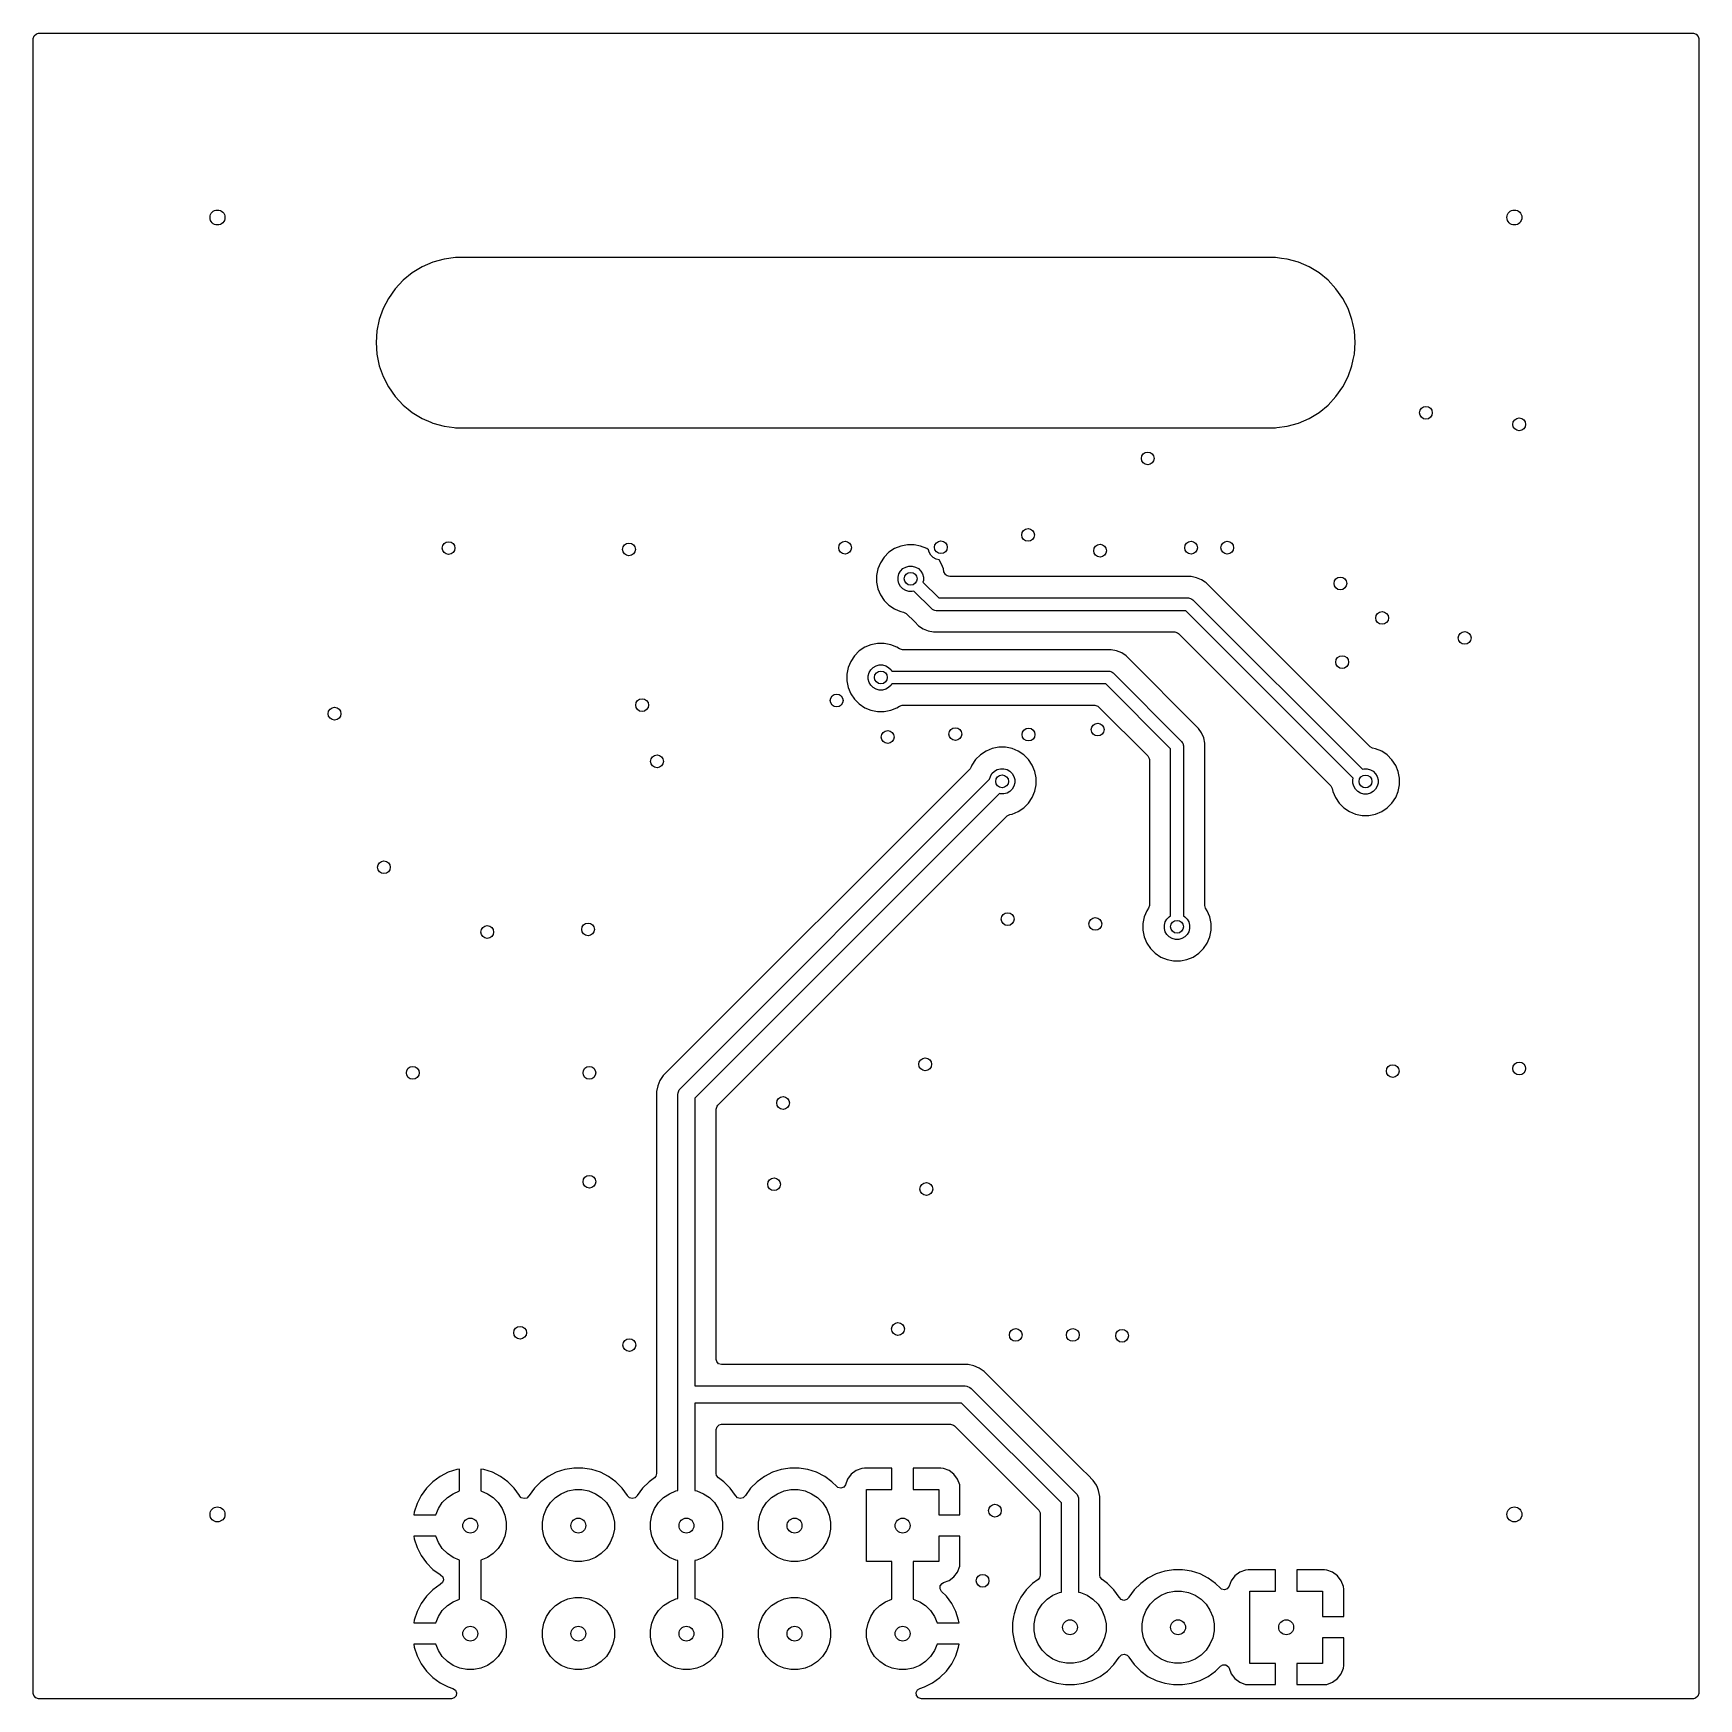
# Model space of a CAD drawing. Extents: x -0.77 to 0.77, y -0.57 to 0.97.
import ezdxf

# ---------------------------------------------------------------- set-up
doc = ezdxf.new("R2010")
doc.units = 0
doc.header["$MEASUREMENT"] = 0
doc.layers.add('BLACK', color=7, linetype='CONTINUOUS')

msp = doc.modelspace()

# ---------------------------------------------------------------- linework, layer by layer
at = {"layer": 'BLACK', "linetype": 'CONTINUOUS'}
for p, q in [((-0.7716, 0.9702), (-0.7696, 0.972)), ((-0.7696, 0.972), (-0.7675, 0.9724)), ((-0.7675, 0.9724), (0.7636, 0.9724)), ((0.7636, 0.9724), (0.7662, 0.9716)), ((0.7662, 0.9716), (0.768, 0.9696)), ((-0.7724, 0.9675), (-0.7716, 0.9702)), ((-0.7724, 0.6862), (-0.7724, 0.9675)), ((0.768, 0.9696), (0.7685, 0.9675)), ((0.7685, 0.9675), (0.7685, -0.5636)), ((-0.4127, 0.7563), (-0.4219, 0.7507)), ((-0.4028, 0.7606), (-0.4127, 0.7563)), ((-0.3924, 0.7635), (-0.4028, 0.7606)), ((-0.3818, 0.765), (-0.3924, 0.7635)), ((-0.3924, 0.7635), (-0.3924, 0.7635)), ((-0.3764, 0.765), (-0.3818, 0.765)), ((-0.3818, 0.765), (-0.3818, 0.765)), ((-0.3738, 0.765), (-0.3764, 0.765)), ((0.3742, 0.765), (-0.3738, 0.765)), ((0.377, 0.765), (0.3742, 0.765)), ((0.3824, 0.7642), (0.377, 0.765)), ((0.377, 0.765), (0.377, 0.765)), ((0.3877, 0.7635), (0.3824, 0.7642)), ((0.3981, 0.7606), (0.3877, 0.7635)), ((0.3877, 0.7635), (0.3877, 0.7635)), ((0.3877, 0.7635), (0.3877, 0.7635)), ((0.408, 0.7563), (0.3981, 0.7606)), ((0.4172, 0.7507), (0.408, 0.7563)), ((-0.4303, 0.7439), (-0.4376, 0.736)), ((-0.4219, 0.7507), (-0.4303, 0.7439)), ((0.4255, 0.7439), (0.4172, 0.7507)), ((0.4329, 0.736), (0.4255, 0.7439)), ((-0.4438, 0.7272), (-0.4488, 0.7177)), ((-0.4376, 0.736), (-0.4438, 0.7272)), ((-0.4438, 0.7272), (-0.4438, 0.7272)), ((0.4391, 0.7272), (0.4329, 0.736)), ((0.4441, 0.7177), (0.4391, 0.7272)), ((0.4391, 0.7272), (0.4391, 0.7272)), ((-0.4488, 0.7177), (-0.4524, 0.7075)), ((0.4477, 0.7075), (0.4441, 0.7177)), ((0.4441, 0.7177), (0.4441, 0.7177)), ((-0.4546, 0.697), (-0.4553, 0.6862)), ((-0.4524, 0.7075), (-0.4546, 0.697)), ((-0.4546, 0.697), (-0.4546, 0.697)), ((-0.4524, 0.7075), (-0.4524, 0.7075)), ((0.4485, 0.7038), (0.4477, 0.7075)), ((0.4477, 0.7075), (0.4477, 0.7075)), ((0.4499, 0.697), (0.4485, 0.7038)), ((0.4506, 0.6862), (0.4499, 0.697)), ((-0.7724, 0.4708), (-0.7724, 0.6862)), ((-0.4553, 0.6862), (-0.4546, 0.6755)), ((0.4499, 0.6755), (0.4506, 0.6862)), ((-0.4546, 0.6755), (-0.4546, 0.6755)), ((-0.4546, 0.6755), (-0.4524, 0.6649)), ((-0.4524, 0.6649), (-0.4524, 0.6649)), ((-0.4524, 0.6649), (-0.4488, 0.6548)), ((0.4441, 0.6548), (0.4477, 0.6649)), ((0.4477, 0.6649), (0.4489, 0.6707)), ((0.4477, 0.6649), (0.4477, 0.6649)), ((0.4477, 0.6649), (0.4477, 0.6649)), ((0.4489, 0.6707), (0.4499, 0.6755)), ((-0.4488, 0.6548), (-0.4488, 0.6548)), ((-0.4488, 0.6548), (-0.4438, 0.6452)), ((0.4391, 0.6452), (0.4441, 0.6548)), ((-0.4438, 0.6452), (-0.4438, 0.6452)), ((-0.4438, 0.6452), (-0.4376, 0.6364)), ((-0.4376, 0.6364), (-0.4303, 0.6285)), ((0.4255, 0.6285), (0.4329, 0.6364)), ((0.4329, 0.6364), (0.4391, 0.6452)), ((-0.4303, 0.6285), (-0.4256, 0.6247)), ((-0.4256, 0.6247), (-0.4219, 0.6217)), ((-0.4219, 0.6217), (-0.4219, 0.6217)), ((-0.4219, 0.6217), (-0.4219, 0.6217)), ((-0.4219, 0.6217), (-0.4127, 0.6161)), ((0.408, 0.6161), (0.4172, 0.6217)), ((0.4172, 0.6217), (0.4255, 0.6285)), ((-0.4127, 0.6161), (-0.4047, 0.6126)), ((-0.4047, 0.6126), (-0.4028, 0.6118)), ((-0.4028, 0.6118), (-0.3924, 0.6089)), ((-0.3924, 0.6089), (-0.3831, 0.6076)), ((-0.3831, 0.6076), (-0.3818, 0.6075)), ((-0.3818, 0.6075), (-0.3818, 0.6075)), ((-0.3818, 0.6075), (0.377, 0.6075)), ((0.377, 0.6075), (0.3782, 0.6076)), ((0.3782, 0.6076), (0.3877, 0.6089)), ((0.3877, 0.6089), (0.3981, 0.6118)), ((0.3981, 0.6118), (0.408, 0.6161)), ((0.0244, 0.4956), (0.0193, 0.4922)), ((0.0302, 0.498), (0.0244, 0.4956)), ((0.0244, 0.4956), (0.0244, 0.4956)), ((0.0363, 0.4992), (0.0302, 0.498)), ((0.0302, 0.498), (0.0302, 0.498)), ((0.0425, 0.4992), (0.0363, 0.4992)), ((0.0363, 0.4992), (0.0363, 0.4992)), ((0.0486, 0.498), (0.0425, 0.4992)), ((0.0425, 0.4992), (0.0425, 0.4992)), ((0.0543, 0.4956), (0.0486, 0.498)), ((0.0486, 0.498), (0.0486, 0.498)), ((0.0558, 0.4946), (0.0543, 0.4956)), ((0.0543, 0.4956), (0.0543, 0.4956)), ((0.0564, 0.4923), (0.0558, 0.4946)), ((0.0114, 0.4826), (0.0091, 0.4769)), ((0.0149, 0.4878), (0.0114, 0.4826)), ((0.0114, 0.4826), (0.0114, 0.4826)), ((0.0193, 0.4922), (0.0149, 0.4878)), ((0.0149, 0.4878), (0.0149, 0.4878)), ((0.0193, 0.4922), (0.0193, 0.4922)), ((0.0322, 0.4771), (0.0349, 0.4786)), ((0.0349, 0.4786), (0.0378, 0.4794)), ((0.0378, 0.4794), (0.0409, 0.4794)), ((0.0409, 0.4794), (0.0439, 0.4786)), ((0.0439, 0.4786), (0.0466, 0.4771)), ((0.058, 0.4897), (0.0564, 0.4923)), ((0.0601, 0.4875), (0.058, 0.4897)), ((0.0628, 0.4859), (0.0601, 0.4875)), ((0.0656, 0.4852), (0.0628, 0.4859)), ((0.0673, 0.4826), (0.0656, 0.4852)), ((0.0687, 0.4792), (0.0673, 0.4826)), ((0.0673, 0.4826), (0.0673, 0.4826)), ((0.0697, 0.4769), (0.0687, 0.4792)), ((-0.7724, 0.3795), (-0.7724, 0.4708)), ((0.0091, 0.4769), (0.0079, 0.4708)), ((0.0079, 0.4708), (0.0079, 0.4646)), ((0.0079, 0.4646), (0.0091, 0.4585)), ((0.0091, 0.4769), (0.0091, 0.4769)), ((0.0277, 0.4693), (0.0285, 0.4722)), ((0.0277, 0.4662), (0.0277, 0.4693)), ((0.0285, 0.4632), (0.0277, 0.4662)), ((0.0285, 0.4722), (0.03, 0.4749)), ((0.03, 0.4605), (0.0285, 0.4632)), ((0.03, 0.4749), (0.0322, 0.4771)), ((0.0466, 0.4771), (0.0487, 0.4749)), ((0.0487, 0.4749), (0.0503, 0.4722)), ((0.0503, 0.4722), (0.0511, 0.4693)), ((0.0511, 0.4662), (0.0507, 0.4647)), ((0.0507, 0.4647), (0.0654, 0.45)), ((0.0511, 0.4693), (0.0511, 0.4662)), ((0.0702, 0.4743), (0.0697, 0.4769)), ((0.0702, 0.4742), (0.0702, 0.4743)), ((0.0715, 0.4718), (0.0702, 0.4742)), ((0.0722, 0.4711), (0.0715, 0.4718)), ((0.073, 0.4705), (0.0722, 0.4711)), ((0.0731, 0.4704), (0.073, 0.4705)), ((0.0733, 0.4703), (0.0731, 0.4704)), ((0.0745, 0.47), (0.0733, 0.4703)), ((0.0756, 0.4697), (0.0745, 0.47)), ((0.2989, 0.4697), (0.0756, 0.4697)), ((0.3038, 0.4687), (0.2989, 0.4697)), ((0.2989, 0.4697), (0.2989, 0.4697)), ((0.3085, 0.4668), (0.3038, 0.4687)), ((0.3038, 0.4687), (0.3038, 0.4687)), ((0.3117, 0.4646), (0.3085, 0.4668)), ((0.3127, 0.464), (0.3117, 0.4646)), ((0.4643, 0.3124), (0.3127, 0.464)), ((0.3127, 0.464), (0.3127, 0.464)), ((0.0091, 0.4585), (0.0091, 0.4585)), ((0.0091, 0.4585), (0.0114, 0.4528)), ((0.0114, 0.4528), (0.0114, 0.4528)), ((0.0114, 0.4528), (0.0149, 0.4476)), ((0.0149, 0.4476), (0.0149, 0.4476)), ((0.0149, 0.4476), (0.0193, 0.4432)), ((0.0322, 0.4583), (0.03, 0.4605)), ((0.0349, 0.4568), (0.0322, 0.4583)), ((0.0378, 0.456), (0.0349, 0.4568)), ((0.0409, 0.456), (0.0378, 0.456)), ((0.0423, 0.4564), (0.0409, 0.456)), ((0.0588, 0.4399), (0.0423, 0.4564)), ((0.0654, 0.45), (0.2964, 0.45)), ((0.2964, 0.45), (0.2975, 0.4499)), ((0.2975, 0.4499), (0.2984, 0.4495)), ((0.2984, 0.4495), (0.2996, 0.449)), ((0.2996, 0.449), (0.3005, 0.4483)), ((0.3005, 0.4483), (0.4573, 0.2915)), ((0.0193, 0.4432), (0.0193, 0.4432)), ((0.0193, 0.4432), (0.0244, 0.4398)), ((0.0244, 0.4398), (0.0244, 0.4398)), ((0.0244, 0.4398), (0.0279, 0.4384)), ((0.0279, 0.4384), (0.0302, 0.4374)), ((0.0302, 0.4374), (0.0328, 0.4369)), ((0.0328, 0.4369), (0.0353, 0.4356)), ((0.0353, 0.4356), (0.0353, 0.4356)), ((0.0353, 0.4356), (0.0431, 0.4278)), ((0.0597, 0.4392), (0.0588, 0.4399)), ((0.0609, 0.4387), (0.0597, 0.4392)), ((0.0618, 0.4383), (0.0609, 0.4387)), ((0.063, 0.4382), (0.0618, 0.4383)), ((0.2939, 0.4382), (0.063, 0.4382)), ((0.4489, 0.2832), (0.2939, 0.4382)), ((0.0431, 0.4278), (0.0467, 0.4242)), ((0.0467, 0.4242), (0.0467, 0.4242)), ((0.0467, 0.4242), (0.0509, 0.4214)), ((0.0509, 0.4214), (0.0509, 0.4214)), ((0.0509, 0.4214), (0.0509, 0.4214)), ((0.0509, 0.4214), (0.0555, 0.4195)), ((0.0555, 0.4195), (0.0555, 0.4195)), ((0.0555, 0.4195), (0.0555, 0.4195)), ((0.0555, 0.4195), (0.0605, 0.4185)), ((0.0605, 0.4185), (0.0605, 0.4185)), ((0.0605, 0.4185), (0.2837, 0.4185)), ((0.2837, 0.4185), (0.2864, 0.4177)), ((0.2864, 0.4177), (0.2872, 0.4171)), ((0.2872, 0.4171), (0.4281, 0.2762)), ((-0.0083, 0.4009), (-0.0127, 0.3965)), ((-0.0031, 0.4043), (-0.0083, 0.4009)), ((-0.0083, 0.4009), (-0.0083, 0.4009)), ((0.0026, 0.4067), (-0.0031, 0.4043)), ((-0.0031, 0.4043), (-0.0031, 0.4043)), ((0.0087, 0.4079), (0.0026, 0.4067)), ((0.0026, 0.4067), (0.0026, 0.4067)), ((0.0149, 0.4079), (0.0087, 0.4079)), ((0.0087, 0.4079), (0.0087, 0.4079)), ((0.021, 0.4067), (0.0149, 0.4079)), ((0.0149, 0.4079), (0.0149, 0.4079)), ((0.0267, 0.4043), (0.021, 0.4067)), ((0.021, 0.4067), (0.021, 0.4067)), ((0.029, 0.4028), (0.0267, 0.4043)), ((0.0267, 0.4043), (0.0267, 0.4043)), ((0.0291, 0.4028), (0.029, 0.4028)), ((0.0317, 0.402), (0.0291, 0.4028)), ((0.225, 0.402), (0.0317, 0.402)), ((0.2299, 0.401), (0.225, 0.402)), ((0.225, 0.402), (0.225, 0.402)), ((0.2346, 0.3991), (0.2299, 0.401)), ((0.2299, 0.401), (0.2299, 0.401)), ((-0.0185, 0.3856), (-0.0197, 0.3795)), ((-0.0161, 0.3913), (-0.0185, 0.3856)), ((-0.0185, 0.3856), (-0.0185, 0.3856)), ((-0.0127, 0.3965), (-0.0161, 0.3913)), ((-0.0161, 0.3913), (-0.0161, 0.3913)), ((-0.0127, 0.3965), (-0.0127, 0.3965)), ((0.0024, 0.3836), (0.0046, 0.3857)), ((0.0046, 0.3857), (0.0073, 0.3873)), ((0.0073, 0.3873), (0.0103, 0.3881)), ((0.0103, 0.3881), (0.0134, 0.3881)), ((0.0134, 0.3881), (0.0163, 0.3873)), ((0.0163, 0.3873), (0.019, 0.3857)), ((0.019, 0.3857), (0.0212, 0.3836)), ((0.2388, 0.3963), (0.2346, 0.3991)), ((0.3057, 0.3293), (0.2388, 0.3963)), ((0.2388, 0.3963), (0.2388, 0.3963)), ((-0.7724, -0.5636), (-0.7724, 0.3795)), ((-0.0197, 0.3795), (-0.0197, 0.3733)), ((-0.0197, 0.3733), (-0.0185, 0.3672)), ((0.0001, 0.3779), (0.0009, 0.3809)), ((0.0001, 0.3748), (0.0001, 0.3779)), ((0.0009, 0.3719), (0.0001, 0.3748)), ((0.0009, 0.3809), (0.0024, 0.3836)), ((0.0024, 0.3692), (0.0009, 0.3719)), ((0.0212, 0.3836), (0.0219, 0.3823)), ((0.0219, 0.3705), (0.0212, 0.3692)), ((0.0219, 0.3823), (0.2224, 0.3823)), ((0.22, 0.3705), (0.0219, 0.3705)), ((0.2799, 0.3105), (0.22, 0.3705)), ((0.2224, 0.3823), (0.2236, 0.3822)), ((0.2236, 0.3822), (0.2245, 0.3818)), ((0.2245, 0.3818), (0.2257, 0.3813)), ((0.2257, 0.3813), (0.2266, 0.3806)), ((0.2266, 0.3806), (0.29, 0.3172)), ((-0.0185, 0.3672), (-0.0185, 0.3672)), ((-0.0185, 0.3672), (-0.0161, 0.3614)), ((-0.0161, 0.3614), (-0.0161, 0.3614)), ((-0.0161, 0.3614), (-0.0127, 0.3563)), ((-0.0127, 0.3563), (-0.0127, 0.3563)), ((-0.0127, 0.3563), (-0.0083, 0.3519)), ((0.0046, 0.367), (0.0024, 0.3692)), ((0.0073, 0.3655), (0.0046, 0.367)), ((0.0103, 0.3647), (0.0073, 0.3655)), ((0.0134, 0.3647), (0.0103, 0.3647)), ((0.0163, 0.3655), (0.0134, 0.3647)), ((0.019, 0.367), (0.0163, 0.3655)), ((0.0212, 0.3692), (0.019, 0.367)), ((-0.0083, 0.3519), (-0.0083, 0.3519)), ((-0.0083, 0.3519), (-0.0031, 0.3484)), ((-0.0031, 0.3484), (-0.0031, 0.3484)), ((-0.0031, 0.3484), (0.0026, 0.3461)), ((0.0026, 0.3461), (0.0026, 0.3461)), ((0.0026, 0.3461), (0.0087, 0.3449)), ((0.0087, 0.3449), (0.0087, 0.3449)), ((0.0087, 0.3449), (0.0087, 0.3449)), ((0.0087, 0.3449), (0.0149, 0.3449)), ((0.0149, 0.3449), (0.021, 0.3461)), ((0.0149, 0.3449), (0.0149, 0.3449)), ((0.021, 0.3461), (0.0267, 0.3484)), ((0.0267, 0.3484), (0.029, 0.3499)), ((0.029, 0.3499), (0.0316, 0.3508)), ((0.0316, 0.3508), (0.0317, 0.3508)), ((0.0317, 0.3508), (0.2098, 0.3508)), ((0.2098, 0.3508), (0.2125, 0.35)), ((0.2125, 0.35), (0.2133, 0.3493)), ((0.2133, 0.3493), (0.2588, 0.3038)), ((0.3085, 0.3251), (0.3057, 0.3293)), ((0.3057, 0.3293), (0.3057, 0.3293)), ((0.3057, 0.3293), (0.3057, 0.3293)), ((0.3105, 0.3205), (0.3085, 0.3251)), ((0.1091, 0.3082), (0.1039, 0.3048)), ((0.1148, 0.3106), (0.1091, 0.3082)), ((0.1091, 0.3082), (0.1091, 0.3082)), ((0.1209, 0.3118), (0.1148, 0.3106)), ((0.1148, 0.3106), (0.1148, 0.3106)), ((0.1271, 0.3118), (0.1209, 0.3118)), ((0.1209, 0.3118), (0.1209, 0.3118)), ((0.1332, 0.3106), (0.1271, 0.3118)), ((0.1271, 0.3118), (0.1271, 0.3118)), ((0.1389, 0.3082), (0.1332, 0.3106)), ((0.1332, 0.3106), (0.1332, 0.3106)), ((0.1441, 0.3048), (0.1389, 0.3082)), ((0.1389, 0.3082), (0.1389, 0.3082)), ((0.2799, 0.1558), (0.2799, 0.3105)), ((0.29, 0.3172), (0.2907, 0.3163)), ((0.2907, 0.3163), (0.2911, 0.3155)), ((0.2911, 0.3155), (0.2916, 0.3141)), ((0.2916, 0.3141), (0.2917, 0.313)), ((0.2917, 0.313), (0.2917, 0.1558)), ((0.3114, 0.3155), (0.3105, 0.3205)), ((0.3105, 0.3205), (0.3105, 0.3205)), ((0.3105, 0.3205), (0.3105, 0.3205)), ((0.3114, 0.1655), (0.3114, 0.3155)), ((0.4644, 0.3123), (0.4643, 0.3124)), ((0.4668, 0.311), (0.4644, 0.3123)), ((0.4694, 0.3105), (0.4668, 0.311)), ((0.4752, 0.3081), (0.4694, 0.3105)), ((0.4694, 0.3105), (0.4694, 0.3105)), ((0.0954, 0.2936), (0.0943, 0.292)), ((0.0961, 0.2952), (0.0954, 0.2936)), ((0.0995, 0.3004), (0.0961, 0.2952)), ((0.0961, 0.2952), (0.0961, 0.2952)), ((0.1039, 0.3048), (0.0995, 0.3004)), ((0.0995, 0.3004), (0.0995, 0.3004)), ((0.1039, 0.3048), (0.1039, 0.3048)), ((0.1485, 0.3004), (0.1441, 0.3048)), ((0.1441, 0.3048), (0.1441, 0.3048)), ((0.1519, 0.2952), (0.1485, 0.3004)), ((0.1485, 0.3004), (0.1485, 0.3004)), ((0.1543, 0.2895), (0.1519, 0.2952)), ((0.1519, 0.2952), (0.1519, 0.2952)), ((0.2588, 0.3038), (0.2601, 0.3014)), ((0.2601, 0.3014), (0.2602, 0.3004)), ((0.2602, 0.3004), (0.2602, 0.1655)), ((0.4803, 0.3047), (0.4752, 0.3081)), ((0.4752, 0.3081), (0.4752, 0.3081)), ((0.4847, 0.3003), (0.4803, 0.3047)), ((0.4803, 0.3047), (0.4803, 0.3047)), ((0.4882, 0.2951), (0.4847, 0.3003)), ((0.4847, 0.3003), (0.4847, 0.3003)), ((0.4905, 0.2895), (0.4882, 0.2951)), ((0.4882, 0.2951), (0.4882, 0.2951)), ((0.0943, 0.292), (-0.1895, 0.0081)), ((-0.1737, -0.0039), (0.1124, 0.2822)), ((0.1124, 0.2822), (0.1131, 0.2848)), ((0.1131, 0.2848), (0.1146, 0.2875)), ((0.1146, 0.2875), (0.1168, 0.2897)), ((0.1168, 0.2897), (0.1195, 0.2912)), ((0.1195, 0.2912), (0.1225, 0.292)), ((0.1225, 0.292), (0.1256, 0.292)), ((0.1256, 0.292), (0.1285, 0.2912)), ((0.1285, 0.2912), (0.1312, 0.2897)), ((0.1312, 0.2897), (0.1334, 0.2875)), ((0.1334, 0.2875), (0.1349, 0.2848)), ((0.1349, 0.2848), (0.1357, 0.2819)), ((0.1357, 0.2788), (0.1349, 0.2758)), ((0.1357, 0.2819), (0.1357, 0.2788)), ((0.1555, 0.2834), (0.1543, 0.2895)), ((0.1543, 0.2895), (0.1543, 0.2895)), ((0.1555, 0.2772), (0.1555, 0.2834)), ((0.1555, 0.2834), (0.1555, 0.2834)), ((0.1555, 0.2834), (0.1555, 0.2834)), ((0.4485, 0.2818), (0.4489, 0.2832)), ((0.4485, 0.2787), (0.4485, 0.2818)), ((0.4493, 0.2757), (0.4485, 0.2787)), ((0.4573, 0.2915), (0.4587, 0.2919)), ((0.4587, 0.2919), (0.4618, 0.2919)), ((0.4618, 0.2919), (0.4648, 0.2911)), ((0.4648, 0.2911), (0.4674, 0.2896)), ((0.4674, 0.2896), (0.4696, 0.2874)), ((0.4696, 0.2874), (0.4711, 0.2847)), ((0.4711, 0.2847), (0.4719, 0.2818)), ((0.4719, 0.2787), (0.4711, 0.2757)), ((0.4719, 0.2818), (0.4719, 0.2787)), ((0.4905, 0.2894), (0.4905, 0.2895)), ((0.4918, 0.2833), (0.4905, 0.2894)), ((0.4905, 0.2894), (0.4905, 0.2894)), ((0.4918, 0.2771), (0.4918, 0.2833)), ((0.4918, 0.2833), (0.4918, 0.2833)), ((0.4918, 0.2833), (0.4918, 0.2833)), ((0.1214, 0.2689), (-0.1602, -0.0127)), ((0.1225, 0.2686), (0.1214, 0.2689)), ((0.1256, 0.2686), (0.1225, 0.2686)), ((0.1285, 0.2694), (0.1256, 0.2686)), ((0.1312, 0.2709), (0.1285, 0.2694)), ((0.1334, 0.2731), (0.1312, 0.2709)), ((0.1349, 0.2758), (0.1334, 0.2731)), ((0.1485, 0.2602), (0.1519, 0.2654)), ((0.1519, 0.2654), (0.1543, 0.2711)), ((0.1543, 0.2711), (0.1555, 0.2772)), ((0.4281, 0.2762), (0.4294, 0.2737)), ((0.4294, 0.2737), (0.4294, 0.2737)), ((0.4294, 0.2737), (0.4299, 0.271)), ((0.4299, 0.271), (0.4299, 0.271)), ((0.4299, 0.271), (0.4323, 0.2653)), ((0.4323, 0.2653), (0.4323, 0.2653)), ((0.4323, 0.2653), (0.4358, 0.2601)), ((0.4509, 0.273), (0.4493, 0.2757)), ((0.453, 0.2708), (0.4509, 0.273)), ((0.4557, 0.2693), (0.453, 0.2708)), ((0.4587, 0.2685), (0.4557, 0.2693)), ((0.4618, 0.2685), (0.4587, 0.2685)), ((0.4648, 0.2693), (0.4618, 0.2685)), ((0.4674, 0.2708), (0.4648, 0.2693)), ((0.4696, 0.273), (0.4674, 0.2708)), ((0.4711, 0.2757), (0.4696, 0.273)), ((0.4847, 0.2601), (0.4882, 0.2653)), ((0.4882, 0.2654), (0.4905, 0.271)), ((0.4882, 0.2653), (0.4882, 0.2654)), ((0.4905, 0.271), (0.4918, 0.2771)), ((0.4905, 0.271), (0.4905, 0.271)), ((-0.1391, -0.0194), (0.1286, 0.2483)), ((0.1286, 0.2483), (0.131, 0.2496)), ((0.131, 0.2496), (0.1311, 0.2496)), ((0.1311, 0.2496), (0.1332, 0.25)), ((0.1332, 0.25), (0.1387, 0.2523)), ((0.1387, 0.2523), (0.1389, 0.2524)), ((0.1389, 0.2524), (0.1441, 0.2558)), ((0.1389, 0.2524), (0.1389, 0.2524)), ((0.1389, 0.2524), (0.1389, 0.2524)), ((0.1441, 0.2558), (0.1485, 0.2602)), ((0.4358, 0.2601), (0.4358, 0.2601)), ((0.4358, 0.2601), (0.4401, 0.2557)), ((0.4401, 0.2557), (0.4401, 0.2557)), ((0.4401, 0.2557), (0.4453, 0.2523)), ((0.4453, 0.2523), (0.4453, 0.2523)), ((0.4453, 0.2523), (0.4508, 0.25)), ((0.4508, 0.25), (0.451, 0.2499)), ((0.451, 0.2499), (0.4571, 0.2487)), ((0.4571, 0.2487), (0.4571, 0.2487)), ((0.4571, 0.2487), (0.4571, 0.2487)), ((0.4571, 0.2487), (0.4633, 0.2487)), ((0.4633, 0.2487), (0.4694, 0.2499)), ((0.4633, 0.2487), (0.4633, 0.2487)), ((0.4694, 0.2499), (0.4752, 0.2523)), ((0.4752, 0.2523), (0.4803, 0.2557)), ((0.4803, 0.2557), (0.4847, 0.2601)), ((0.2555, 0.1549), (0.2543, 0.1488)), ((0.2579, 0.1606), (0.2555, 0.1549)), ((0.2555, 0.1549), (0.2555, 0.1549)), ((0.2594, 0.1628), (0.2579, 0.1606)), ((0.2579, 0.1606), (0.2579, 0.1606)), ((0.2602, 0.1655), (0.2594, 0.1629)), ((0.2594, 0.1629), (0.2594, 0.1628)), ((0.2765, 0.1529), (0.2786, 0.155)), ((0.2786, 0.155), (0.2799, 0.1558)), ((0.2917, 0.1558), (0.293, 0.155)), ((0.293, 0.155), (0.2952, 0.1529)), ((0.3123, 0.1628), (0.3114, 0.1655)), ((0.3114, 0.1655), (0.3114, 0.1655)), ((0.3138, 0.1606), (0.3123, 0.1628)), ((0.3161, 0.1549), (0.3138, 0.1606)), ((0.3173, 0.1488), (0.3161, 0.1549)), ((0.3161, 0.1549), (0.3161, 0.1549)), ((0.2543, 0.1488), (0.2543, 0.1426)), ((0.2543, 0.1426), (0.2555, 0.1365)), ((0.2741, 0.1472), (0.2749, 0.1502)), ((0.2741, 0.1441), (0.2741, 0.1472)), ((0.2749, 0.1411), (0.2741, 0.1441)), ((0.2749, 0.1502), (0.2765, 0.1529)), ((0.2765, 0.1385), (0.2749, 0.1411)), ((0.2952, 0.1529), (0.2967, 0.1502)), ((0.2967, 0.1411), (0.2952, 0.1385)), ((0.2967, 0.1502), (0.2975, 0.1472)), ((0.2975, 0.1441), (0.2967, 0.1411)), ((0.2975, 0.1472), (0.2975, 0.1441)), ((0.3161, 0.1365), (0.3173, 0.1426)), ((0.3173, 0.1426), (0.3173, 0.1488)), ((0.3173, 0.1488), (0.3173, 0.1488)), ((0.3173, 0.1488), (0.3173, 0.1488)), ((0.2555, 0.1365), (0.2555, 0.1365)), ((0.2555, 0.1365), (0.2579, 0.1307)), ((0.2579, 0.1307), (0.2579, 0.1307)), ((0.2579, 0.1307), (0.2613, 0.1256)), ((0.2613, 0.1256), (0.2613, 0.1256)), ((0.2613, 0.1256), (0.2657, 0.1212)), ((0.2786, 0.1363), (0.2765, 0.1385)), ((0.2813, 0.1348), (0.2786, 0.1363)), ((0.2843, 0.134), (0.2813, 0.1348)), ((0.2874, 0.134), (0.2843, 0.134)), ((0.2903, 0.1348), (0.2874, 0.134)), ((0.293, 0.1363), (0.2903, 0.1348)), ((0.2952, 0.1385), (0.293, 0.1363)), ((0.3059, 0.1212), (0.3103, 0.1256)), ((0.3103, 0.1256), (0.3138, 0.1307)), ((0.3138, 0.1307), (0.3161, 0.1365)), ((0.2657, 0.1212), (0.2657, 0.1212)), ((0.2657, 0.1212), (0.2709, 0.1177)), ((0.2709, 0.1177), (0.2709, 0.1177)), ((0.2709, 0.1177), (0.2766, 0.1154)), ((0.2766, 0.1154), (0.2766, 0.1154)), ((0.2766, 0.1154), (0.2827, 0.1142)), ((0.2827, 0.1142), (0.2827, 0.1142)), ((0.2827, 0.1142), (0.2827, 0.1142)), ((0.2827, 0.1142), (0.2889, 0.1142)), ((0.2889, 0.1142), (0.295, 0.1154)), ((0.2889, 0.1142), (0.2889, 0.1142)), ((0.295, 0.1154), (0.3008, 0.1177)), ((0.3008, 0.1177), (0.3059, 0.1212)), ((-0.1926, 0.0036), (-0.1946, -0.0014)), ((-0.1895, 0.0081), (-0.1926, 0.0036)), ((-0.1946, -0.0014), (-0.1957, -0.0067)), ((-0.1957, -0.0067), (-0.1957, -0.3601)), ((-0.1946, -0.0014), (-0.1946, -0.0014)), ((-0.176, -0.0094), (-0.1758, -0.0079)), ((-0.176, -0.3205), (-0.176, -0.0094)), ((-0.1758, -0.0079), (-0.1747, -0.0051)), ((-0.1747, -0.0051), (-0.1737, -0.0039)), ((-0.1602, -0.0127), (-0.1602, -0.2791)), ((-0.1405, -0.0229), (-0.1398, -0.0203)), ((-0.1405, -0.2545), (-0.1405, -0.0229)), ((-0.1398, -0.0203), (-0.1391, -0.0194)), ((-0.1401, -0.2566), (-0.1405, -0.2545)), ((-0.1383, -0.2587), (-0.1401, -0.2566)), ((-0.1356, -0.2594), (-0.1383, -0.2587)), ((0.0925, -0.2594), (-0.1356, -0.2594)), ((0.0978, -0.2605), (0.0925, -0.2594)), ((0.0925, -0.2594), (0.0925, -0.2594)), ((0.0925, -0.2594), (0.0925, -0.2594)), ((0.1028, -0.2626), (0.0978, -0.2605)), ((0.0978, -0.2605), (0.0978, -0.2605)), ((0.1073, -0.2656), (0.1028, -0.2626)), ((0.1969, -0.3551), (0.1073, -0.2656)), ((0.1073, -0.2656), (0.1073, -0.2656)), ((-0.1602, -0.2791), (0.0898, -0.2791)), ((0.0898, -0.2791), (0.0913, -0.2793)), ((0.0913, -0.2793), (0.0941, -0.2805)), ((0.0941, -0.2805), (0.0953, -0.2814)), ((0.0953, -0.2814), (0.1924, -0.3785)), ((0.0865, -0.2949), (-0.1602, -0.2949)), ((-0.1602, -0.2949), (-0.1602, -0.3205)), ((0.1789, -0.3873), (0.0865, -0.2949)), ((-0.176, -0.3759), (-0.176, -0.3205)), ((-0.1602, -0.3205), (-0.1602, -0.3759)), ((-0.1405, -0.3195), (-0.1398, -0.3168)), ((-0.1405, -0.3601), (-0.1405, -0.3195)), ((-0.1398, -0.3168), (-0.1377, -0.315)), ((-0.1377, -0.315), (-0.1356, -0.3146)), ((-0.1356, -0.3146), (0.0763, -0.3146)), ((0.0763, -0.3146), (0.079, -0.3154)), ((0.079, -0.3154), (0.0798, -0.316)), ((0.0798, -0.316), (0.1578, -0.394)), ((-0.4027, -0.3677), (-0.4087, -0.3736)), ((-0.396, -0.3628), (-0.4027, -0.3677)), ((-0.4027, -0.3677), (-0.4027, -0.3677)), ((-0.3885, -0.359), (-0.396, -0.3628)), ((-0.3806, -0.3564), (-0.3885, -0.359)), ((-0.378, -0.356), (-0.3806, -0.3564)), ((-0.378, -0.3763), (-0.378, -0.356)), ((-0.378, -0.356), (-0.378, -0.356)), ((-0.3557, -0.3564), (-0.3583, -0.356)), ((-0.3583, -0.356), (-0.3583, -0.3763)), ((-0.3477, -0.359), (-0.3557, -0.3564)), ((-0.3403, -0.3628), (-0.3477, -0.359)), ((-0.3335, -0.3677), (-0.3403, -0.3628)), ((-0.3276, -0.3736), (-0.3335, -0.3677)), ((-0.3335, -0.3677), (-0.3335, -0.3677)), ((-0.3027, -0.3677), (-0.3087, -0.3736)), ((-0.296, -0.3628), (-0.3027, -0.3677)), ((-0.2885, -0.359), (-0.296, -0.3628)), ((-0.2806, -0.3564), (-0.2885, -0.359)), ((-0.2742, -0.3554), (-0.2806, -0.3564)), ((-0.2723, -0.3551), (-0.2742, -0.3554)), ((-0.2639, -0.3551), (-0.2723, -0.3551)), ((-0.262, -0.3554), (-0.2639, -0.3551)), ((-0.2557, -0.3564), (-0.262, -0.3554)), ((-0.2477, -0.359), (-0.2557, -0.3564)), ((-0.2557, -0.3564), (-0.2557, -0.3564)), ((-0.2557, -0.3564), (-0.2557, -0.3564)), ((-0.2402, -0.3628), (-0.2477, -0.359)), ((-0.2477, -0.359), (-0.2477, -0.359)), ((-0.2477, -0.359), (-0.2477, -0.359)), ((-0.2335, -0.3677), (-0.2402, -0.3628)), ((-0.2276, -0.3736), (-0.2335, -0.3677)), ((-0.2027, -0.3677), (-0.2087, -0.3736)), ((-0.1977, -0.364), (-0.2027, -0.3677)), ((-0.1965, -0.3627), (-0.1977, -0.364)), ((-0.1957, -0.3601), (-0.1965, -0.3627)), ((-0.1402, -0.3619), (-0.1405, -0.3601)), ((-0.1385, -0.364), (-0.1402, -0.3619)), ((-0.1335, -0.3677), (-0.1385, -0.364)), ((-0.1276, -0.3736), (-0.1335, -0.3677)), ((-0.1027, -0.3677), (-0.1087, -0.3736)), ((-0.096, -0.3628), (-0.1027, -0.3677)), ((-0.0885, -0.359), (-0.096, -0.3628)), ((-0.0806, -0.3564), (-0.0885, -0.359)), ((-0.0742, -0.3554), (-0.0806, -0.3564)), ((-0.0723, -0.3551), (-0.0742, -0.3554)), ((-0.0639, -0.3551), (-0.0723, -0.3551)), ((-0.062, -0.3554), (-0.0639, -0.3551)), ((-0.0557, -0.3564), (-0.062, -0.3554)), ((-0.0477, -0.359), (-0.0557, -0.3564)), ((-0.0557, -0.3564), (-0.0557, -0.3564)), ((-0.0557, -0.3564), (-0.0557, -0.3564)), ((-0.0402, -0.3628), (-0.0477, -0.359)), ((-0.0477, -0.359), (-0.0477, -0.359)), ((-0.0477, -0.359), (-0.0477, -0.359)), ((-0.0335, -0.3677), (-0.0402, -0.3628)), ((-0.029, -0.3722), (-0.0335, -0.3677)), ((-0.019, -0.3653), (-0.021, -0.3705)), ((-0.0156, -0.3607), (-0.019, -0.3653)), ((-0.019, -0.3653), (-0.019, -0.3653)), ((-0.0111, -0.3573), (-0.0156, -0.3607)), ((-0.0156, -0.3607), (-0.0156, -0.3607)), ((-0.0058, -0.3554), (-0.0111, -0.3573)), ((-0.0111, -0.3573), (-0.0111, -0.3573)), ((-0.0035, -0.3551), (-0.0058, -0.3554)), ((-0.0058, -0.3554), (-0.0058, -0.3554)), ((0.022, -0.3551), (-0.0035, -0.3551)), ((0.022, -0.3748), (0.022, -0.3551)), ((0.0672, -0.3551), (0.0417, -0.3551)), ((0.0417, -0.3551), (0.0417, -0.3748)), ((0.0696, -0.3554), (0.0672, -0.3551)), ((0.0749, -0.3573), (0.0696, -0.3554)), ((0.0696, -0.3554), (0.0696, -0.3554)), ((0.0794, -0.3607), (0.0749, -0.3573)), ((0.0749, -0.3573), (0.0749, -0.3573)), ((0.0828, -0.3653), (0.0794, -0.3607)), ((0.0794, -0.3607), (0.0794, -0.3607)), ((0.0848, -0.3706), (0.0828, -0.3653)), ((0.0828, -0.3653), (0.0828, -0.3653)), ((0.2044, -0.3626), (0.1969, -0.3551)), ((0.207, -0.3653), (0.2044, -0.3626)), ((0.2082, -0.3665), (0.207, -0.3653)), ((0.2113, -0.371), (0.2082, -0.3665)), ((-0.4136, -0.3804), (-0.4174, -0.3879)), ((-0.4087, -0.3736), (-0.4136, -0.3804)), ((-0.4087, -0.3736), (-0.4087, -0.3736)), ((-0.394, -0.387), (-0.3893, -0.3824)), ((-0.3893, -0.3824), (-0.3839, -0.3788)), ((-0.3839, -0.3788), (-0.378, -0.3763)), ((-0.3583, -0.3763), (-0.3523, -0.3788)), ((-0.3523, -0.3788), (-0.3469, -0.3824)), ((-0.3469, -0.3824), (-0.3422, -0.387)), ((-0.3227, -0.3804), (-0.3276, -0.3736)), ((-0.3276, -0.3736), (-0.3276, -0.3736)), ((-0.3225, -0.3808), (-0.3227, -0.3804)), ((-0.3209, -0.3825), (-0.3225, -0.3808)), ((-0.3183, -0.3834), (-0.3209, -0.3825)), ((-0.3157, -0.3828), (-0.3183, -0.3834)), ((-0.3138, -0.3808), (-0.3157, -0.3828)), ((-0.3136, -0.3804), (-0.3138, -0.3808)), ((-0.3087, -0.3736), (-0.3136, -0.3804)), ((-0.294, -0.387), (-0.2893, -0.3824)), ((-0.2893, -0.3824), (-0.2839, -0.3788)), ((-0.2839, -0.3788), (-0.2778, -0.3762)), ((-0.2778, -0.3762), (-0.2714, -0.375)), ((-0.2714, -0.375), (-0.2648, -0.375)), ((-0.2648, -0.375), (-0.2584, -0.3762)), ((-0.2584, -0.3762), (-0.2523, -0.3788)), ((-0.2523, -0.3788), (-0.2469, -0.3824)), ((-0.2469, -0.3824), (-0.2422, -0.387)), ((-0.2226, -0.3804), (-0.2276, -0.3736)), ((-0.2225, -0.3807), (-0.2226, -0.3804)), ((-0.2209, -0.3825), (-0.2225, -0.3807)), ((-0.2183, -0.3834), (-0.2209, -0.3825)), ((-0.2156, -0.3827), (-0.2183, -0.3834)), ((-0.2138, -0.3807), (-0.2156, -0.3827)), ((-0.2136, -0.3804), (-0.2138, -0.3807)), ((-0.2087, -0.3736), (-0.2136, -0.3804)), ((-0.194, -0.387), (-0.1893, -0.3824)), ((-0.1893, -0.3824), (-0.1839, -0.3788)), ((-0.1839, -0.3788), (-0.1778, -0.3762)), ((-0.1778, -0.3762), (-0.176, -0.3759)), ((-0.1602, -0.3759), (-0.1584, -0.3762)), ((-0.1584, -0.3762), (-0.1523, -0.3788)), ((-0.1523, -0.3788), (-0.1469, -0.3824)), ((-0.1469, -0.3824), (-0.1422, -0.387)), ((-0.1226, -0.3804), (-0.1276, -0.3736)), ((-0.1225, -0.3807), (-0.1226, -0.3804)), ((-0.1209, -0.3825), (-0.1225, -0.3807)), ((-0.1183, -0.3834), (-0.1209, -0.3825)), ((-0.1156, -0.3827), (-0.1183, -0.3834)), ((-0.1138, -0.3807), (-0.1156, -0.3827)), ((-0.1136, -0.3804), (-0.1138, -0.3807)), ((-0.1087, -0.3736), (-0.1136, -0.3804)), ((-0.094, -0.387), (-0.0893, -0.3824)), ((-0.0893, -0.3824), (-0.0839, -0.3788)), ((-0.0839, -0.3788), (-0.0778, -0.3762)), ((-0.0778, -0.3762), (-0.0714, -0.375)), ((-0.0714, -0.375), (-0.0648, -0.375)), ((-0.0648, -0.375), (-0.0584, -0.3762)), ((-0.0584, -0.3762), (-0.0523, -0.3788)), ((-0.0523, -0.3788), (-0.0469, -0.3824)), ((-0.0469, -0.3824), (-0.0422, -0.387)), ((-0.0279, -0.373), (-0.029, -0.3722)), ((-0.0252, -0.3736), (-0.0279, -0.373)), ((-0.0226, -0.3727), (-0.0252, -0.3736)), ((-0.021, -0.3705), (-0.0226, -0.3727)), ((-0.0016, -0.4417), (-0.0016, -0.3748)), ((-0.0016, -0.3748), (0.022, -0.3748)), ((0.0417, -0.3748), (0.0654, -0.3748)), ((0.0654, -0.3748), (0.0654, -0.3984)), ((0.085, -0.3729), (0.0848, -0.3706)), ((0.0848, -0.3706), (0.0848, -0.3706)), ((0.085, -0.3984), (0.085, -0.3729)), ((0.085, -0.3729), (0.085, -0.3729)), ((0.1924, -0.3785), (0.1934, -0.3797)), ((0.1934, -0.3797), (0.1945, -0.3825)), ((0.1945, -0.3825), (0.1947, -0.3841)), ((0.1947, -0.3841), (0.1947, -0.47)), ((0.2121, -0.373), (0.2113, -0.371)), ((0.2113, -0.371), (0.2113, -0.371)), ((0.2133, -0.376), (0.2121, -0.373)), ((0.2144, -0.3813), (0.2133, -0.376)), ((0.2133, -0.376), (0.2133, -0.376)), ((0.2133, -0.376), (0.2133, -0.376)), ((0.2144, -0.4542), (0.2144, -0.3813)), ((-0.42, -0.3958), (-0.4204, -0.3984)), ((-0.4204, -0.3984), (-0.4001, -0.3984)), ((-0.4174, -0.3879), (-0.42, -0.3958)), ((-0.42, -0.3958), (-0.42, -0.3958)), ((-0.4001, -0.3984), (-0.3976, -0.3925)), ((-0.3976, -0.3925), (-0.394, -0.387)), ((-0.3422, -0.387), (-0.3386, -0.3925)), ((-0.3386, -0.3925), (-0.3361, -0.3986)), ((-0.3361, -0.3986), (-0.3348, -0.405)), ((-0.3014, -0.405), (-0.3001, -0.3986)), ((-0.3001, -0.3986), (-0.2976, -0.3925)), ((-0.2976, -0.3925), (-0.294, -0.387)), ((-0.2422, -0.387), (-0.2386, -0.3925)), ((-0.2386, -0.3925), (-0.2361, -0.3986)), ((-0.2361, -0.3986), (-0.2348, -0.405)), ((-0.2014, -0.405), (-0.2001, -0.3986)), ((-0.2001, -0.3986), (-0.1976, -0.3925)), ((-0.1976, -0.3925), (-0.194, -0.387)), ((-0.1422, -0.387), (-0.1386, -0.3925)), ((-0.1386, -0.3925), (-0.1361, -0.3986)), ((-0.1361, -0.3986), (-0.1348, -0.405)), ((-0.1014, -0.405), (-0.1001, -0.3986)), ((-0.1001, -0.3986), (-0.0976, -0.3925)), ((-0.0976, -0.3925), (-0.094, -0.387)), ((-0.0422, -0.387), (-0.0386, -0.3925)), ((-0.0386, -0.3925), (-0.0361, -0.3986)), ((-0.0361, -0.3986), (-0.0348, -0.405)), ((0.0654, -0.3984), (0.085, -0.3984)), ((0.1578, -0.394), (0.1591, -0.3965)), ((0.1591, -0.3965), (0.1592, -0.3975)), ((0.1592, -0.3975), (0.1592, -0.4542)), ((0.1789, -0.47), (0.1789, -0.3873)), ((-0.3348, -0.4115), (-0.3361, -0.418)), ((-0.3348, -0.405), (-0.3348, -0.4115)), ((-0.3014, -0.4115), (-0.3014, -0.405)), ((-0.3001, -0.418), (-0.3014, -0.4115)), ((-0.2348, -0.4115), (-0.2361, -0.418)), ((-0.2348, -0.405), (-0.2348, -0.4115)), ((-0.2014, -0.4115), (-0.2014, -0.405)), ((-0.2001, -0.418), (-0.2014, -0.4115)), ((-0.1348, -0.4115), (-0.1361, -0.418)), ((-0.1348, -0.405), (-0.1348, -0.4115)), ((-0.1014, -0.4115), (-0.1014, -0.405)), ((-0.1001, -0.418), (-0.1014, -0.4115)), ((-0.0348, -0.4115), (-0.0361, -0.418)), ((-0.0348, -0.405), (-0.0348, -0.4115)), ((-0.4204, -0.4181), (-0.42, -0.4207)), ((-0.4001, -0.4181), (-0.4204, -0.4181)), ((-0.42, -0.4207), (-0.42, -0.4207)), ((-0.42, -0.4207), (-0.4174, -0.4287)), ((-0.4174, -0.4287), (-0.4136, -0.4361)), ((-0.3976, -0.424), (-0.4001, -0.4181)), ((-0.394, -0.4295), (-0.3976, -0.424)), ((-0.3893, -0.4341), (-0.394, -0.4295)), ((-0.3422, -0.4295), (-0.3469, -0.4341)), ((-0.3386, -0.424), (-0.3422, -0.4295)), ((-0.3361, -0.418), (-0.3386, -0.424)), ((-0.2976, -0.424), (-0.3001, -0.418)), ((-0.294, -0.4295), (-0.2976, -0.424)), ((-0.2893, -0.4341), (-0.294, -0.4295)), ((-0.2422, -0.4295), (-0.2469, -0.4341)), ((-0.2386, -0.424), (-0.2422, -0.4295)), ((-0.2361, -0.418), (-0.2386, -0.424)), ((-0.1976, -0.424), (-0.2001, -0.418)), ((-0.194, -0.4295), (-0.1976, -0.424)), ((-0.1893, -0.4341), (-0.194, -0.4295)), ((-0.1422, -0.4295), (-0.1469, -0.4341)), ((-0.1386, -0.424), (-0.1422, -0.4295)), ((-0.1361, -0.418), (-0.1386, -0.424)), ((-0.0976, -0.424), (-0.1001, -0.418)), ((-0.094, -0.4295), (-0.0976, -0.424)), ((-0.0893, -0.4341), (-0.094, -0.4295)), ((-0.0422, -0.4295), (-0.0469, -0.4341)), ((-0.0386, -0.424), (-0.0422, -0.4295)), ((-0.0361, -0.418), (-0.0386, -0.424)), ((0.085, -0.4181), (0.0654, -0.4181)), ((0.0654, -0.4181), (0.0654, -0.4417)), ((0.085, -0.4436), (0.085, -0.4181)), ((-0.4136, -0.4361), (-0.4087, -0.4429)), ((-0.4087, -0.4429), (-0.4087, -0.4429)), ((-0.4087, -0.4429), (-0.4027, -0.4488)), ((-0.3839, -0.4378), (-0.3893, -0.4341)), ((-0.378, -0.4402), (-0.3839, -0.4378)), ((-0.378, -0.4763), (-0.378, -0.4402)), ((-0.3523, -0.4378), (-0.3583, -0.4402)), ((-0.3583, -0.4402), (-0.3583, -0.4763)), ((-0.3469, -0.4341), (-0.3523, -0.4378)), ((-0.2839, -0.4378), (-0.2893, -0.4341)), ((-0.2778, -0.4403), (-0.2839, -0.4378)), ((-0.2714, -0.4416), (-0.2778, -0.4403)), ((-0.2648, -0.4416), (-0.2714, -0.4416)), ((-0.2584, -0.4403), (-0.2648, -0.4416)), ((-0.2523, -0.4378), (-0.2584, -0.4403)), ((-0.2469, -0.4341), (-0.2523, -0.4378)), ((-0.1839, -0.4378), (-0.1893, -0.4341)), ((-0.1778, -0.4403), (-0.1839, -0.4378)), ((-0.176, -0.4407), (-0.1778, -0.4403)), ((-0.176, -0.4759), (-0.176, -0.4407)), ((-0.1584, -0.4403), (-0.1602, -0.4407)), ((-0.1602, -0.4407), (-0.1602, -0.4759)), ((-0.1523, -0.4378), (-0.1584, -0.4403)), ((-0.1469, -0.4341), (-0.1523, -0.4378)), ((-0.0839, -0.4378), (-0.0893, -0.4341)), ((-0.0778, -0.4403), (-0.0839, -0.4378)), ((-0.0714, -0.4416), (-0.0778, -0.4403)), ((-0.0648, -0.4416), (-0.0714, -0.4416)), ((-0.0584, -0.4403), (-0.0648, -0.4416)), ((-0.0523, -0.4378), (-0.0584, -0.4403)), ((-0.0469, -0.4341), (-0.0523, -0.4378)), ((0.022, -0.4417), (-0.0016, -0.4417)), ((0.022, -0.4763), (0.022, -0.4417)), ((0.0654, -0.4417), (0.0417, -0.4417)), ((0.0417, -0.4417), (0.0417, -0.4763)), ((0.0828, -0.4513), (0.0848, -0.446)), ((0.0848, -0.446), (0.085, -0.4436)), ((0.0848, -0.446), (0.0848, -0.446)), ((0.085, -0.4436), (0.085, -0.4436)), ((-0.4027, -0.4488), (-0.4027, -0.4488)), ((-0.4027, -0.4488), (-0.396, -0.4537)), ((-0.396, -0.4537), (-0.3956, -0.4539)), ((-0.3956, -0.4539), (-0.3936, -0.4558)), ((-0.3938, -0.4611), (-0.3956, -0.4626)), ((-0.3929, -0.4585), (-0.3938, -0.4611)), ((-0.3936, -0.4558), (-0.3929, -0.4585)), ((0.0668, -0.464), (0.0685, -0.4618)), ((0.0685, -0.4618), (0.0697, -0.4611)), ((0.0697, -0.4611), (0.0749, -0.4592)), ((0.0749, -0.4592), (0.0794, -0.4558)), ((0.0749, -0.4592), (0.0749, -0.4592)), ((0.0794, -0.4558), (0.0828, -0.4513)), ((0.0794, -0.4558), (0.0794, -0.4558)), ((0.0828, -0.4513), (0.0828, -0.4513)), ((0.1522, -0.4618), (0.1463, -0.4677)), ((0.1572, -0.4581), (0.1522, -0.4618)), ((0.1585, -0.4568), (0.1572, -0.4581)), ((0.1592, -0.4542), (0.1585, -0.4568)), ((0.2147, -0.456), (0.2144, -0.4542)), ((0.2164, -0.4581), (0.2147, -0.456)), ((0.2214, -0.4618), (0.2164, -0.4581)), ((0.2274, -0.4677), (0.2214, -0.4618)), ((0.2522, -0.4618), (0.2463, -0.4677)), ((0.2589, -0.4569), (0.2522, -0.4618)), ((0.2664, -0.4531), (0.2589, -0.4569)), ((0.2744, -0.4505), (0.2664, -0.4531)), ((0.2807, -0.4495), (0.2744, -0.4505)), ((0.2826, -0.4492), (0.2807, -0.4495)), ((0.291, -0.4492), (0.2826, -0.4492)), ((0.2929, -0.4495), (0.291, -0.4492)), ((0.2993, -0.4505), (0.2929, -0.4495)), ((0.3072, -0.4531), (0.2993, -0.4505)), ((0.2993, -0.4505), (0.2993, -0.4505)), ((0.2993, -0.4505), (0.2993, -0.4505)), ((0.3147, -0.4569), (0.3072, -0.4531)), ((0.3072, -0.4531), (0.3072, -0.4531)), ((0.3072, -0.4531), (0.3072, -0.4531)), ((0.3214, -0.4618), (0.3147, -0.4569)), ((0.3259, -0.4663), (0.3214, -0.4618)), ((0.3359, -0.4594), (0.334, -0.4645)), ((0.3393, -0.4548), (0.3359, -0.4594)), ((0.3359, -0.4594), (0.3359, -0.4594)), ((0.3438, -0.4514), (0.3393, -0.4548)), ((0.3393, -0.4548), (0.3393, -0.4548)), ((0.3491, -0.4495), (0.3438, -0.4514)), ((0.3438, -0.4514), (0.3438, -0.4514)), ((0.3515, -0.4492), (0.3491, -0.4495)), ((0.3491, -0.4495), (0.3491, -0.4495)), ((0.377, -0.4492), (0.3515, -0.4492)), ((0.377, -0.4689), (0.377, -0.4492)), ((0.4222, -0.4492), (0.3967, -0.4492)), ((0.3967, -0.4492), (0.3967, -0.4689)), ((0.4245, -0.4495), (0.4222, -0.4492)), ((0.4298, -0.4514), (0.4245, -0.4495)), ((0.4245, -0.4495), (0.4245, -0.4495)), ((0.4343, -0.4548), (0.4298, -0.4514)), ((0.4298, -0.4514), (0.4298, -0.4514)), ((0.4377, -0.4594), (0.4343, -0.4548)), ((0.4343, -0.4548), (0.4343, -0.4548)), ((0.4397, -0.4647), (0.4377, -0.4594)), ((0.4377, -0.4594), (0.4377, -0.4594)), ((-0.4087, -0.4736), (-0.4136, -0.4804)), ((-0.4027, -0.4677), (-0.4087, -0.4736)), ((-0.4087, -0.4736), (-0.4087, -0.4736)), ((-0.396, -0.4628), (-0.4027, -0.4677)), ((-0.4027, -0.4677), (-0.4027, -0.4677)), ((-0.3956, -0.4626), (-0.396, -0.4628)), ((-0.3839, -0.4788), (-0.378, -0.4763)), ((-0.3583, -0.4763), (-0.3523, -0.4788)), ((-0.2839, -0.4788), (-0.2778, -0.4762)), ((-0.2778, -0.4762), (-0.2714, -0.475)), ((-0.2714, -0.475), (-0.2648, -0.475)), ((-0.2648, -0.475), (-0.2584, -0.4762)), ((-0.2584, -0.4762), (-0.2523, -0.4788)), ((-0.1839, -0.4788), (-0.1778, -0.4762)), ((-0.1778, -0.4762), (-0.176, -0.4759)), ((-0.1602, -0.4759), (-0.1584, -0.4762)), ((-0.1584, -0.4762), (-0.1523, -0.4788)), ((-0.0839, -0.4788), (-0.0778, -0.4762)), ((-0.0778, -0.4762), (-0.0714, -0.475)), ((-0.0714, -0.475), (-0.0648, -0.475)), ((-0.0648, -0.475), (-0.0584, -0.4762)), ((-0.0584, -0.4762), (-0.0523, -0.4788)), ((0.0161, -0.4788), (0.022, -0.4763)), ((0.0417, -0.4763), (0.0477, -0.4788)), ((0.0666, -0.4667), (0.0668, -0.464)), ((0.0679, -0.4692), (0.0666, -0.4667)), ((0.0724, -0.4736), (0.0679, -0.4692)), ((0.0773, -0.4804), (0.0724, -0.4736)), ((0.0724, -0.4736), (0.0724, -0.4736)), ((0.1413, -0.4745), (0.1375, -0.482)), ((0.1463, -0.4677), (0.1413, -0.4745)), ((0.1609, -0.4811), (0.1656, -0.4765)), ((0.1656, -0.4765), (0.171, -0.4728)), ((0.171, -0.4728), (0.1771, -0.4703)), ((0.1771, -0.4703), (0.1789, -0.47)), ((0.1947, -0.47), (0.1965, -0.4703)), ((0.1965, -0.4703), (0.2026, -0.4728)), ((0.2026, -0.4728), (0.208, -0.4765)), ((0.208, -0.4765), (0.2127, -0.4811)), ((0.2323, -0.4745), (0.2274, -0.4677)), ((0.2325, -0.4748), (0.2323, -0.4745)), ((0.234, -0.4766), (0.2325, -0.4748)), ((0.2366, -0.4775), (0.234, -0.4766)), ((0.2393, -0.4768), (0.2366, -0.4775)), ((0.2412, -0.4748), (0.2393, -0.4768)), ((0.2413, -0.4745), (0.2412, -0.4748)), ((0.2463, -0.4677), (0.2413, -0.4745)), ((0.2609, -0.4811), (0.2656, -0.4765)), ((0.2656, -0.4765), (0.271, -0.4728)), ((0.271, -0.4728), (0.2771, -0.4703)), ((0.2771, -0.4703), (0.2835, -0.4691)), ((0.2835, -0.4691), (0.2901, -0.4691)), ((0.2901, -0.4691), (0.2965, -0.4703)), ((0.2965, -0.4703), (0.3026, -0.4728)), ((0.3026, -0.4728), (0.308, -0.4765)), ((0.308, -0.4765), (0.3127, -0.4811)), ((0.327, -0.4671), (0.3259, -0.4663)), ((0.3297, -0.4677), (0.327, -0.4671)), ((0.3323, -0.4667), (0.3297, -0.4677)), ((0.334, -0.4645), (0.3323, -0.4667)), ((0.3533, -0.5358), (0.3533, -0.4689)), ((0.3533, -0.4689), (0.377, -0.4689)), ((0.3967, -0.4689), (0.4203, -0.4689)), ((0.4203, -0.4689), (0.4203, -0.4925)), ((0.44, -0.467), (0.4397, -0.4647)), ((0.4397, -0.4647), (0.4397, -0.4647)), ((0.44, -0.4925), (0.44, -0.467)), ((0.44, -0.467), (0.44, -0.467)), ((-0.4174, -0.4879), (-0.42, -0.4958)), ((-0.4136, -0.4804), (-0.4174, -0.4879)), ((-0.4001, -0.4984), (-0.3976, -0.4925)), ((-0.3976, -0.4925), (-0.394, -0.487)), ((-0.394, -0.487), (-0.3893, -0.4824)), ((-0.3893, -0.4824), (-0.3839, -0.4788)), ((-0.3523, -0.4788), (-0.3469, -0.4824)), ((-0.3469, -0.4824), (-0.3422, -0.487)), ((-0.3422, -0.487), (-0.3386, -0.4925)), ((-0.3386, -0.4925), (-0.3361, -0.4986)), ((-0.3001, -0.4986), (-0.2976, -0.4925)), ((-0.2976, -0.4925), (-0.294, -0.487)), ((-0.294, -0.487), (-0.2893, -0.4824)), ((-0.2893, -0.4824), (-0.2839, -0.4788)), ((-0.2523, -0.4788), (-0.2469, -0.4824)), ((-0.2469, -0.4824), (-0.2422, -0.487)), ((-0.2422, -0.487), (-0.2386, -0.4925)), ((-0.2386, -0.4925), (-0.2361, -0.4986)), ((-0.2001, -0.4986), (-0.1976, -0.4925)), ((-0.1976, -0.4925), (-0.194, -0.487)), ((-0.194, -0.487), (-0.1893, -0.4824)), ((-0.1893, -0.4824), (-0.1839, -0.4788)), ((-0.1523, -0.4788), (-0.1469, -0.4824)), ((-0.1469, -0.4824), (-0.1422, -0.487)), ((-0.1422, -0.487), (-0.1386, -0.4925)), ((-0.1386, -0.4925), (-0.1361, -0.4986)), ((-0.1001, -0.4986), (-0.0976, -0.4925)), ((-0.0976, -0.4925), (-0.094, -0.487)), ((-0.094, -0.487), (-0.0893, -0.4824)), ((-0.0893, -0.4824), (-0.0839, -0.4788)), ((-0.0523, -0.4788), (-0.0469, -0.4824)), ((-0.0469, -0.4824), (-0.0422, -0.487)), ((-0.0422, -0.487), (-0.0386, -0.4925)), ((-0.0386, -0.4925), (-0.0361, -0.4986)), ((-0.0001, -0.4986), (0.0024, -0.4925)), ((0.0024, -0.4925), (0.006, -0.487)), ((0.006, -0.487), (0.0107, -0.4824)), ((0.0107, -0.4824), (0.0161, -0.4788)), ((0.0477, -0.4788), (0.0531, -0.4824)), ((0.0531, -0.4824), (0.0578, -0.487)), ((0.0578, -0.487), (0.0614, -0.4925)), ((0.0614, -0.4925), (0.0639, -0.4984)), ((0.0811, -0.4879), (0.0773, -0.4804)), ((0.0837, -0.4958), (0.0811, -0.4879)), ((0.1345, -0.4925), (0.1336, -0.4982)), ((0.135, -0.4899), (0.1345, -0.4925)), ((0.1375, -0.482), (0.135, -0.4899)), ((0.1535, -0.4991), (0.1548, -0.4926)), ((0.1548, -0.4926), (0.1573, -0.4866)), ((0.1573, -0.4866), (0.1609, -0.4811)), ((0.2127, -0.4811), (0.2163, -0.4866)), ((0.2163, -0.4866), (0.2188, -0.4926)), ((0.2188, -0.4926), (0.2201, -0.4991)), ((0.2535, -0.4991), (0.2548, -0.4926)), ((0.2548, -0.4926), (0.2573, -0.4866)), ((0.2573, -0.4866), (0.2609, -0.4811)), ((0.3127, -0.4811), (0.3163, -0.4866)), ((0.3163, -0.4866), (0.3188, -0.4926)), ((0.3188, -0.4926), (0.3201, -0.4991)), ((0.4203, -0.4925), (0.44, -0.4925)), ((-0.42, -0.4958), (-0.4204, -0.4984)), ((-0.4204, -0.4984), (-0.4001, -0.4984)), ((-0.42, -0.4958), (-0.42, -0.4958)), ((-0.3361, -0.4986), (-0.3348, -0.505)), ((-0.3348, -0.505), (-0.3348, -0.5115)), ((-0.3014, -0.505), (-0.3001, -0.4986)), ((-0.3014, -0.5115), (-0.3014, -0.505)), ((-0.2361, -0.4986), (-0.2348, -0.505)), ((-0.2348, -0.505), (-0.2348, -0.5115)), ((-0.2014, -0.505), (-0.2001, -0.4986)), ((-0.2014, -0.5115), (-0.2014, -0.505)), ((-0.1361, -0.4986), (-0.1348, -0.505)), ((-0.1348, -0.505), (-0.1348, -0.5115)), ((-0.1014, -0.505), (-0.1001, -0.4986)), ((-0.1014, -0.5115), (-0.1014, -0.505)), ((-0.0361, -0.4986), (-0.0348, -0.505)), ((-0.0348, -0.505), (-0.0348, -0.5115)), ((-0.0014, -0.505), (-0.0001, -0.4986)), ((-0.0014, -0.5115), (-0.0014, -0.505)), ((0.0639, -0.4984), (0.0841, -0.4984)), ((0.0841, -0.4984), (0.0837, -0.4958)), ((0.0837, -0.4958), (0.0837, -0.4958)), ((0.1336, -0.4982), (0.1336, -0.5065)), ((0.1336, -0.5065), (0.135, -0.5148)), ((0.1535, -0.5056), (0.1535, -0.4991)), ((0.1548, -0.5121), (0.1535, -0.5056)), ((0.2201, -0.5056), (0.2188, -0.5121)), ((0.2201, -0.4991), (0.2201, -0.5056)), ((0.2535, -0.5056), (0.2535, -0.4991)), ((0.2548, -0.5121), (0.2535, -0.5056)), ((0.3201, -0.5056), (0.3188, -0.5121)), ((0.3201, -0.4991), (0.3201, -0.5056)), ((-0.4001, -0.5181), (-0.4204, -0.5181)), ((-0.4204, -0.5181), (-0.42, -0.5207)), ((-0.42, -0.5207), (-0.42, -0.5207)), ((-0.42, -0.5207), (-0.4174, -0.5287)), ((-0.3976, -0.524), (-0.4001, -0.5181)), ((-0.3361, -0.518), (-0.3386, -0.524)), ((-0.3348, -0.5115), (-0.3361, -0.518)), ((-0.3001, -0.518), (-0.3014, -0.5115)), ((-0.2976, -0.524), (-0.3001, -0.518)), ((-0.2361, -0.518), (-0.2386, -0.524)), ((-0.2348, -0.5115), (-0.2361, -0.518)), ((-0.2001, -0.518), (-0.2014, -0.5115)), ((-0.1976, -0.524), (-0.2001, -0.518)), ((-0.1361, -0.518), (-0.1386, -0.524)), ((-0.1348, -0.5115), (-0.1361, -0.518)), ((-0.1001, -0.518), (-0.1014, -0.5115)), ((-0.0976, -0.524), (-0.1001, -0.518)), ((-0.0361, -0.518), (-0.0386, -0.524)), ((-0.0348, -0.5115), (-0.0361, -0.518)), ((-0.0001, -0.518), (-0.0014, -0.5115)), ((0.0024, -0.524), (-0.0001, -0.518)), ((0.0639, -0.5181), (0.0614, -0.524)), ((0.0841, -0.5181), (0.0639, -0.5181)), ((0.0811, -0.5287), (0.0837, -0.5207)), ((0.0837, -0.5207), (0.0841, -0.5181)), ((0.0837, -0.5207), (0.0837, -0.5207)), ((0.135, -0.5148), (0.1369, -0.5207)), ((0.1369, -0.5207), (0.1375, -0.5228)), ((0.1375, -0.5228), (0.1413, -0.5302)), ((0.1573, -0.5181), (0.1548, -0.5121)), ((0.1609, -0.5236), (0.1573, -0.5181)), ((0.1656, -0.5282), (0.1609, -0.5236)), ((0.2127, -0.5236), (0.208, -0.5282)), ((0.2163, -0.5181), (0.2127, -0.5236)), ((0.2188, -0.5121), (0.2163, -0.5181)), ((0.2573, -0.5181), (0.2548, -0.5121)), ((0.2609, -0.5236), (0.2573, -0.5181)), ((0.2656, -0.5282), (0.2609, -0.5236)), ((0.3127, -0.5236), (0.308, -0.5282)), ((0.3163, -0.5181), (0.3127, -0.5236)), ((0.3188, -0.5121), (0.3163, -0.5181)), ((0.44, -0.5122), (0.4203, -0.5122)), ((0.4203, -0.5122), (0.4203, -0.5358)), ((0.44, -0.5377), (0.44, -0.5122)), ((-0.4174, -0.5287), (-0.4136, -0.5361)), ((-0.4136, -0.5361), (-0.4087, -0.5429)), ((-0.394, -0.5295), (-0.3976, -0.524)), ((-0.3893, -0.5341), (-0.394, -0.5295)), ((-0.3839, -0.5378), (-0.3893, -0.5341)), ((-0.3778, -0.5403), (-0.3839, -0.5378)), ((-0.3523, -0.5378), (-0.3584, -0.5403)), ((-0.3469, -0.5341), (-0.3523, -0.5378)), ((-0.3422, -0.5295), (-0.3469, -0.5341)), ((-0.3386, -0.524), (-0.3422, -0.5295)), ((-0.294, -0.5295), (-0.2976, -0.524)), ((-0.2893, -0.5341), (-0.294, -0.5295)), ((-0.2839, -0.5378), (-0.2893, -0.5341)), ((-0.2778, -0.5403), (-0.2839, -0.5378)), ((-0.2523, -0.5378), (-0.2584, -0.5403)), ((-0.2469, -0.5341), (-0.2523, -0.5378)), ((-0.2422, -0.5295), (-0.2469, -0.5341)), ((-0.2386, -0.524), (-0.2422, -0.5295)), ((-0.194, -0.5295), (-0.1976, -0.524)), ((-0.1893, -0.5341), (-0.194, -0.5295)), ((-0.1839, -0.5378), (-0.1893, -0.5341)), ((-0.1778, -0.5403), (-0.1839, -0.5378)), ((-0.1523, -0.5378), (-0.1584, -0.5403)), ((-0.1469, -0.5341), (-0.1523, -0.5378)), ((-0.1422, -0.5295), (-0.1469, -0.5341)), ((-0.1386, -0.524), (-0.1422, -0.5295)), ((-0.094, -0.5295), (-0.0976, -0.524)), ((-0.0893, -0.5341), (-0.094, -0.5295)), ((-0.0839, -0.5378), (-0.0893, -0.5341)), ((-0.0778, -0.5403), (-0.0839, -0.5378)), ((-0.0523, -0.5378), (-0.0584, -0.5403)), ((-0.0469, -0.5341), (-0.0523, -0.5378)), ((-0.0422, -0.5295), (-0.0469, -0.5341)), ((-0.0386, -0.524), (-0.0422, -0.5295)), ((0.006, -0.5295), (0.0024, -0.524)), ((0.0107, -0.5341), (0.006, -0.5295)), ((0.0161, -0.5378), (0.0107, -0.5341)), ((0.0222, -0.5403), (0.0161, -0.5378)), ((0.0477, -0.5378), (0.0416, -0.5403)), ((0.0531, -0.5341), (0.0477, -0.5378)), ((0.0578, -0.5295), (0.0531, -0.5341)), ((0.0614, -0.524), (0.0578, -0.5295)), ((0.0724, -0.5429), (0.0773, -0.5361)), ((0.0773, -0.5361), (0.0811, -0.5287)), ((0.1413, -0.5302), (0.1463, -0.537)), ((0.1463, -0.537), (0.1522, -0.5429)), ((0.171, -0.5319), (0.1656, -0.5282)), ((0.1771, -0.5344), (0.171, -0.5319)), ((0.1835, -0.5357), (0.1771, -0.5344)), ((0.1901, -0.5357), (0.1835, -0.5357)), ((0.1965, -0.5344), (0.1901, -0.5357)), ((0.2026, -0.5319), (0.1965, -0.5344)), ((0.208, -0.5282), (0.2026, -0.5319)), ((0.2214, -0.5429), (0.2274, -0.537)), ((0.2274, -0.537), (0.2323, -0.5302)), ((0.2274, -0.537), (0.2274, -0.537)), ((0.2274, -0.537), (0.2274, -0.537)), ((0.2323, -0.5302), (0.2325, -0.5299)), ((0.2323, -0.5302), (0.2323, -0.5302)), ((0.2323, -0.5302), (0.2323, -0.5302)), ((0.2325, -0.5299), (0.2343, -0.5279)), ((0.2343, -0.5279), (0.237, -0.5272)), ((0.237, -0.5272), (0.2396, -0.5281)), ((0.2396, -0.5281), (0.2412, -0.5299)), ((0.2412, -0.5299), (0.2413, -0.5302)), ((0.2413, -0.5302), (0.2463, -0.537)), ((0.2463, -0.537), (0.2522, -0.5429)), ((0.271, -0.5319), (0.2656, -0.5282)), ((0.2771, -0.5344), (0.271, -0.5319)), ((0.2835, -0.5357), (0.2771, -0.5344)), ((0.2901, -0.5357), (0.2835, -0.5357)), ((0.2965, -0.5344), (0.2901, -0.5357)), ((0.3026, -0.5319), (0.2965, -0.5344)), ((0.308, -0.5282), (0.3026, -0.5319)), ((0.3214, -0.5429), (0.3259, -0.5384)), ((0.3259, -0.5384), (0.3283, -0.5371)), ((0.3283, -0.5371), (0.3311, -0.5373)), ((0.3311, -0.5373), (0.3333, -0.539)), ((0.3333, -0.539), (0.334, -0.5402)), ((0.377, -0.5358), (0.3533, -0.5358)), ((0.377, -0.5555), (0.377, -0.5358)), ((0.4203, -0.5358), (0.3967, -0.5358)), ((0.3967, -0.5358), (0.3967, -0.5555)), ((0.4397, -0.5401), (0.44, -0.5377)), ((0.44, -0.5377), (0.44, -0.5377)), ((-0.4087, -0.5429), (-0.4087, -0.5429)), ((-0.4087, -0.5429), (-0.4027, -0.5488)), ((-0.4027, -0.5488), (-0.4027, -0.5488)), ((-0.4027, -0.5488), (-0.396, -0.5537)), ((-0.396, -0.5537), (-0.3885, -0.5575)), ((-0.3714, -0.5416), (-0.3778, -0.5403)), ((-0.3648, -0.5416), (-0.3714, -0.5416)), ((-0.3584, -0.5403), (-0.3648, -0.5416)), ((-0.2714, -0.5416), (-0.2778, -0.5403)), ((-0.2648, -0.5416), (-0.2714, -0.5416)), ((-0.2584, -0.5403), (-0.2648, -0.5416)), ((-0.1714, -0.5416), (-0.1778, -0.5403)), ((-0.1648, -0.5416), (-0.1714, -0.5416)), ((-0.1584, -0.5403), (-0.1648, -0.5416)), ((-0.0714, -0.5416), (-0.0778, -0.5403)), ((-0.0648, -0.5416), (-0.0714, -0.5416)), ((-0.0584, -0.5403), (-0.0648, -0.5416)), ((0.0286, -0.5416), (0.0222, -0.5403)), ((0.0352, -0.5416), (0.0286, -0.5416)), ((0.0416, -0.5403), (0.0352, -0.5416)), ((0.0523, -0.5575), (0.0597, -0.5537)), ((0.0597, -0.5537), (0.0665, -0.5488)), ((0.0665, -0.5488), (0.0724, -0.5429)), ((0.0665, -0.5488), (0.0665, -0.5488)), ((0.0724, -0.5429), (0.0724, -0.5429)), ((0.1522, -0.5429), (0.1589, -0.5478)), ((0.1589, -0.5478), (0.1589, -0.5478)), ((0.1589, -0.5478), (0.1589, -0.5478)), ((0.1589, -0.5478), (0.1664, -0.5516)), ((0.1664, -0.5516), (0.1744, -0.5542)), ((0.1744, -0.5542), (0.1826, -0.5555)), ((0.191, -0.5555), (0.1993, -0.5542)), ((0.1993, -0.5542), (0.2072, -0.5516)), ((0.2072, -0.5516), (0.2147, -0.5478)), ((0.2147, -0.5478), (0.2181, -0.5454)), ((0.2181, -0.5454), (0.2214, -0.5429)), ((0.2214, -0.5429), (0.2214, -0.5429)), ((0.2214, -0.5429), (0.2214, -0.5429)), ((0.2522, -0.5429), (0.2589, -0.5478)), ((0.2589, -0.5478), (0.2589, -0.5478)), ((0.2589, -0.5478), (0.2589, -0.5478)), ((0.2589, -0.5478), (0.2664, -0.5516)), ((0.2664, -0.5516), (0.2744, -0.5542)), ((0.2744, -0.5542), (0.2826, -0.5555)), ((0.291, -0.5555), (0.2993, -0.5542)), ((0.2993, -0.5542), (0.3072, -0.5516)), ((0.3072, -0.5516), (0.3147, -0.5478)), ((0.3147, -0.5478), (0.3181, -0.5454)), ((0.3181, -0.5454), (0.3214, -0.5429)), ((0.3214, -0.5429), (0.3214, -0.5429)), ((0.3214, -0.5429), (0.3214, -0.5429)), ((0.334, -0.5402), (0.3359, -0.5454)), ((0.3359, -0.5454), (0.3359, -0.5454)), ((0.3359, -0.5454), (0.3393, -0.5499)), ((0.3393, -0.5499), (0.3393, -0.5499)), ((0.3393, -0.5499), (0.3438, -0.5533)), ((0.3438, -0.5533), (0.3438, -0.5533)), ((0.3438, -0.5533), (0.3491, -0.5553)), ((0.4245, -0.5553), (0.4298, -0.5533)), ((0.4298, -0.5533), (0.4343, -0.5499)), ((0.4298, -0.5533), (0.4298, -0.5533)), ((0.4343, -0.5499), (0.4377, -0.5454)), ((0.4343, -0.5499), (0.4343, -0.5499)), ((0.4377, -0.5454), (0.4397, -0.5401)), ((0.4377, -0.5454), (0.4377, -0.5454)), ((0.4397, -0.5401), (0.4397, -0.5401)), ((-0.772, -0.5656), (-0.7724, -0.5636)), ((-0.7702, -0.5677), (-0.772, -0.5656)), ((-0.7675, -0.5685), (-0.7702, -0.5677)), ((-0.3856, -0.5685), (-0.7675, -0.5685)), ((-0.3885, -0.5575), (-0.3841, -0.559)), ((-0.3831, -0.5678), (-0.3856, -0.5685)), ((-0.3841, -0.559), (-0.3818, -0.5605)), ((-0.3812, -0.5658), (-0.3831, -0.5678)), ((-0.3818, -0.5605), (-0.3808, -0.563)), ((-0.3808, -0.563), (-0.3812, -0.5658)), ((0.0445, -0.5629), (0.0457, -0.5604)), ((0.0449, -0.5656), (0.0445, -0.5629)), ((0.0467, -0.5677), (0.0449, -0.5656)), ((0.0457, -0.5604), (0.0479, -0.559)), ((0.0494, -0.5685), (0.0467, -0.5677)), ((0.0479, -0.559), (0.0523, -0.5575)), ((0.7636, -0.5685), (0.0494, -0.5685)), ((0.1826, -0.5555), (0.1826, -0.5555)), ((0.1826, -0.5555), (0.191, -0.5555)), ((0.191, -0.5555), (0.191, -0.5555)), ((0.2826, -0.5555), (0.2826, -0.5555)), ((0.2826, -0.5555), (0.291, -0.5555)), ((0.291, -0.5555), (0.291, -0.5555)), ((0.3491, -0.5553), (0.3491, -0.5553)), ((0.3491, -0.5553), (0.3515, -0.5555)), ((0.3515, -0.5555), (0.3515, -0.5555)), ((0.3515, -0.5555), (0.377, -0.5555)), ((0.3967, -0.5555), (0.4222, -0.5555)), ((0.4222, -0.5555), (0.4245, -0.5553)), ((0.4222, -0.5555), (0.4222, -0.5555)), ((0.4245, -0.5553), (0.4245, -0.5553)), ((0.7656, -0.568), (0.7636, -0.5685)), ((0.7677, -0.5662), (0.7656, -0.568)), ((0.7685, -0.5636), (0.7677, -0.5662))]:
    msp.add_line(p, q, dxfattribs=at)
at = {"layer": 'BLACK'}
for centre, radius in [((-0.602, 0.802), 0.00689), ((0.598, 0.802), 0.00689), ((0.5161, 0.6213), 0.00591), ((0.6024, 0.6106), 0.00591), ((0.2587, 0.5791), 0.00591), ((0.148, 0.5083), 0.00591), ((-0.3882, 0.4961), 0.00591), ((-0.2213, 0.4949), 0.00591), ((-0.0213, 0.4965), 0.00591), ((0.0673, 0.4969), 0.00591), ((0.2146, 0.4937), 0.00591), ((0.2988, 0.4965), 0.00591), ((0.3323, 0.4965), 0.00591), ((0.0394, 0.4677), 0.00591), ((0.437, 0.4634), 0.00591), ((0.4756, 0.4315), 0.00591), ((0.552, 0.413), 0.00591), ((0.4386, 0.3906), 0.00591), ((0.0118, 0.3764), 0.00591), ((-0.2091, 0.3508), 0.00591), ((-0.0291, 0.3551), 0.00591), ((-0.4937, 0.3429), 0.00591), ((0.0181, 0.3213), 0.00591), ((0.0807, 0.324), 0.00591), ((0.1484, 0.3236), 0.00591), ((0.2124, 0.3282), 0.00591), ((-0.1953, 0.2988), 0.00591), ((0.124, 0.2803), 0.00591), ((0.4602, 0.2802), 0.00591), ((-0.448, 0.2008), 0.00591), ((0.1291, 0.1528), 0.00591), ((0.2102, 0.1484), 0.00591), ((-0.3524, 0.1409), 0.00591), ((-0.2591, 0.1433), 0.00591), ((0.2858, 0.1457), 0.00591), ((-0.4213, 0.0106), 0.00591), ((-0.2579, 0.0106), 0.00591), ((0.0528, 0.0185), 0.00591), ((0.4854, 0.0122), 0.00591), ((0.6024, 0.0146), 0.00591), ((-0.0787, -0.0173), 0.00591), ((-0.2579, -0.0902), 0.00591), ((-0.087, -0.0925), 0.00591), ((0.0539, -0.0969), 0.00591), ((-0.322, -0.2299), 0.00591), ((0.0276, -0.2264), 0.00591), ((0.1366, -0.2319), 0.00591), ((0.1894, -0.2319), 0.00591), ((0.235, -0.2327), 0.00591), ((-0.2209, -0.2413), 0.00591), ((-0.602, -0.398), 0.00689), ((0.1173, -0.3945), 0.00591), ((0.598, -0.398), 0.00689), ((-0.3681, -0.4083), 0.00689), ((-0.2681, -0.4083), 0.00689), ((-0.1681, -0.4083), 0.00689), ((-0.0681, -0.4083), 0.00689), ((0.0319, -0.4083), 0.00689), ((0.1059, -0.4594), 0.00591), ((-0.3681, -0.5083), 0.00689), ((-0.2681, -0.5083), 0.00689), ((-0.1681, -0.5083), 0.00689), ((-0.0681, -0.5083), 0.00689), ((0.0319, -0.5083), 0.00689), ((0.1868, -0.5024), 0.00689), ((0.2868, -0.5024), 0.00689), ((0.3868, -0.5024), 0.00689)]:
    msp.add_circle(centre, radius, dxfattribs=at)

doc.saveas('drawing.dxf')
